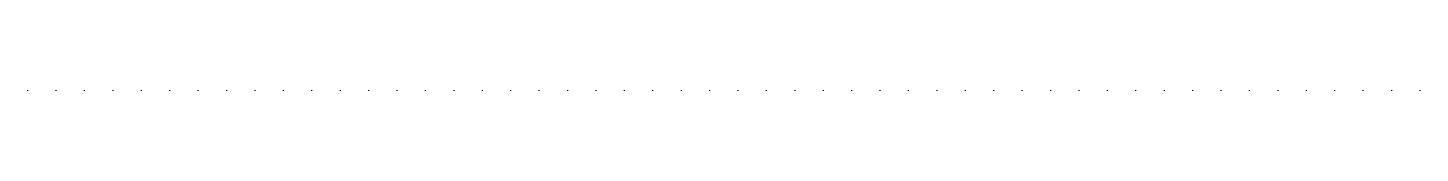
# Model space of a CAD drawing. Extents: x -111 to 2985, y -118 to 122.
# Drawn here: x 1025 to 2985, y 53 to 53 of the extents above; entities that cross this region are included whole.
import ezdxf

# ---------------------------------------------------------------- set-up
doc = ezdxf.new("R2010")
doc.units = 0
doc.layers.add('DEFAULT', color=18, linetype='CONTINUOUS')

msp = doc.modelspace()

# ---------------------------------------------------------------- linework, layer by layer
at = {"layer": 'DEFAULT'}
for points in [[(1025, 52.8), (1025, 53.3)], [(1065, 52.8), (1065, 53.3)], [(1105, 52.8), (1105, 53.3)], [(1145, 52.8), (1145, 53.3)], [(1185, 52.8), (1185, 53.3)], [(1225, 52.8), (1225, 53.3)], [(1265, 52.8), (1265, 53.3)], [(1305, 52.8), (1305, 53.3)], [(1345, 52.8), (1345, 53.3)], [(1385, 52.8), (1385, 53.3)], [(1425, 52.8), (1425, 53.3)], [(1465, 52.8), (1465, 53.3)], [(1505, 52.8), (1505, 53.3)], [(1545, 52.8), (1545, 53.3)], [(1585, 52.8), (1585, 53.3)], [(1625, 52.8), (1625, 53.3)], [(1665, 52.8), (1665, 53.3)], [(1705, 52.8), (1705, 53.3)], [(1745, 52.8), (1745, 53.3)], [(1785, 52.8), (1785, 53.3)], [(1825, 52.8), (1825, 53.3)], [(1865, 52.8), (1865, 53.3)], [(1905, 52.8), (1905, 53.3)], [(1945, 52.8), (1945, 53.3)], [(1985, 52.8), (1985, 53.3)], [(2025, 52.8), (2025, 53.3)], [(2065, 52.8), (2065, 53.3)], [(2105, 52.8), (2105, 53.3)], [(2145, 52.8), (2145, 53.3)], [(2185, 52.8), (2185, 53.3)], [(2225, 52.8), (2225, 53.3)], [(2265, 52.8), (2265, 53.3)], [(2305, 52.8), (2305, 53.3)], [(2345, 52.8), (2345, 53.3)], [(2385, 52.8), (2385, 53.3)], [(2425, 52.8), (2425, 53.3)], [(2465, 52.8), (2465, 53.3)], [(2505, 52.8), (2505, 53.3)], [(2545, 52.8), (2545, 53.3)], [(2585, 52.8), (2585, 53.3)], [(2625, 52.8), (2625, 53.3)], [(2665, 52.8), (2665, 53.3)], [(2705, 52.8), (2705, 53.3)], [(2745, 52.8), (2745, 53.3)], [(2785, 52.8), (2785, 53.3)], [(2825, 52.8), (2825, 53.3)], [(2865, 52.8), (2865, 53.3)], [(2905, 52.8), (2905, 53.3)], [(2945, 52.8), (2945, 53.3)], [(2985, 52.8), (2985, 53.3)]]:
    msp.add_lwpolyline(points, dxfattribs=at)

doc.saveas('drawing.dxf')
